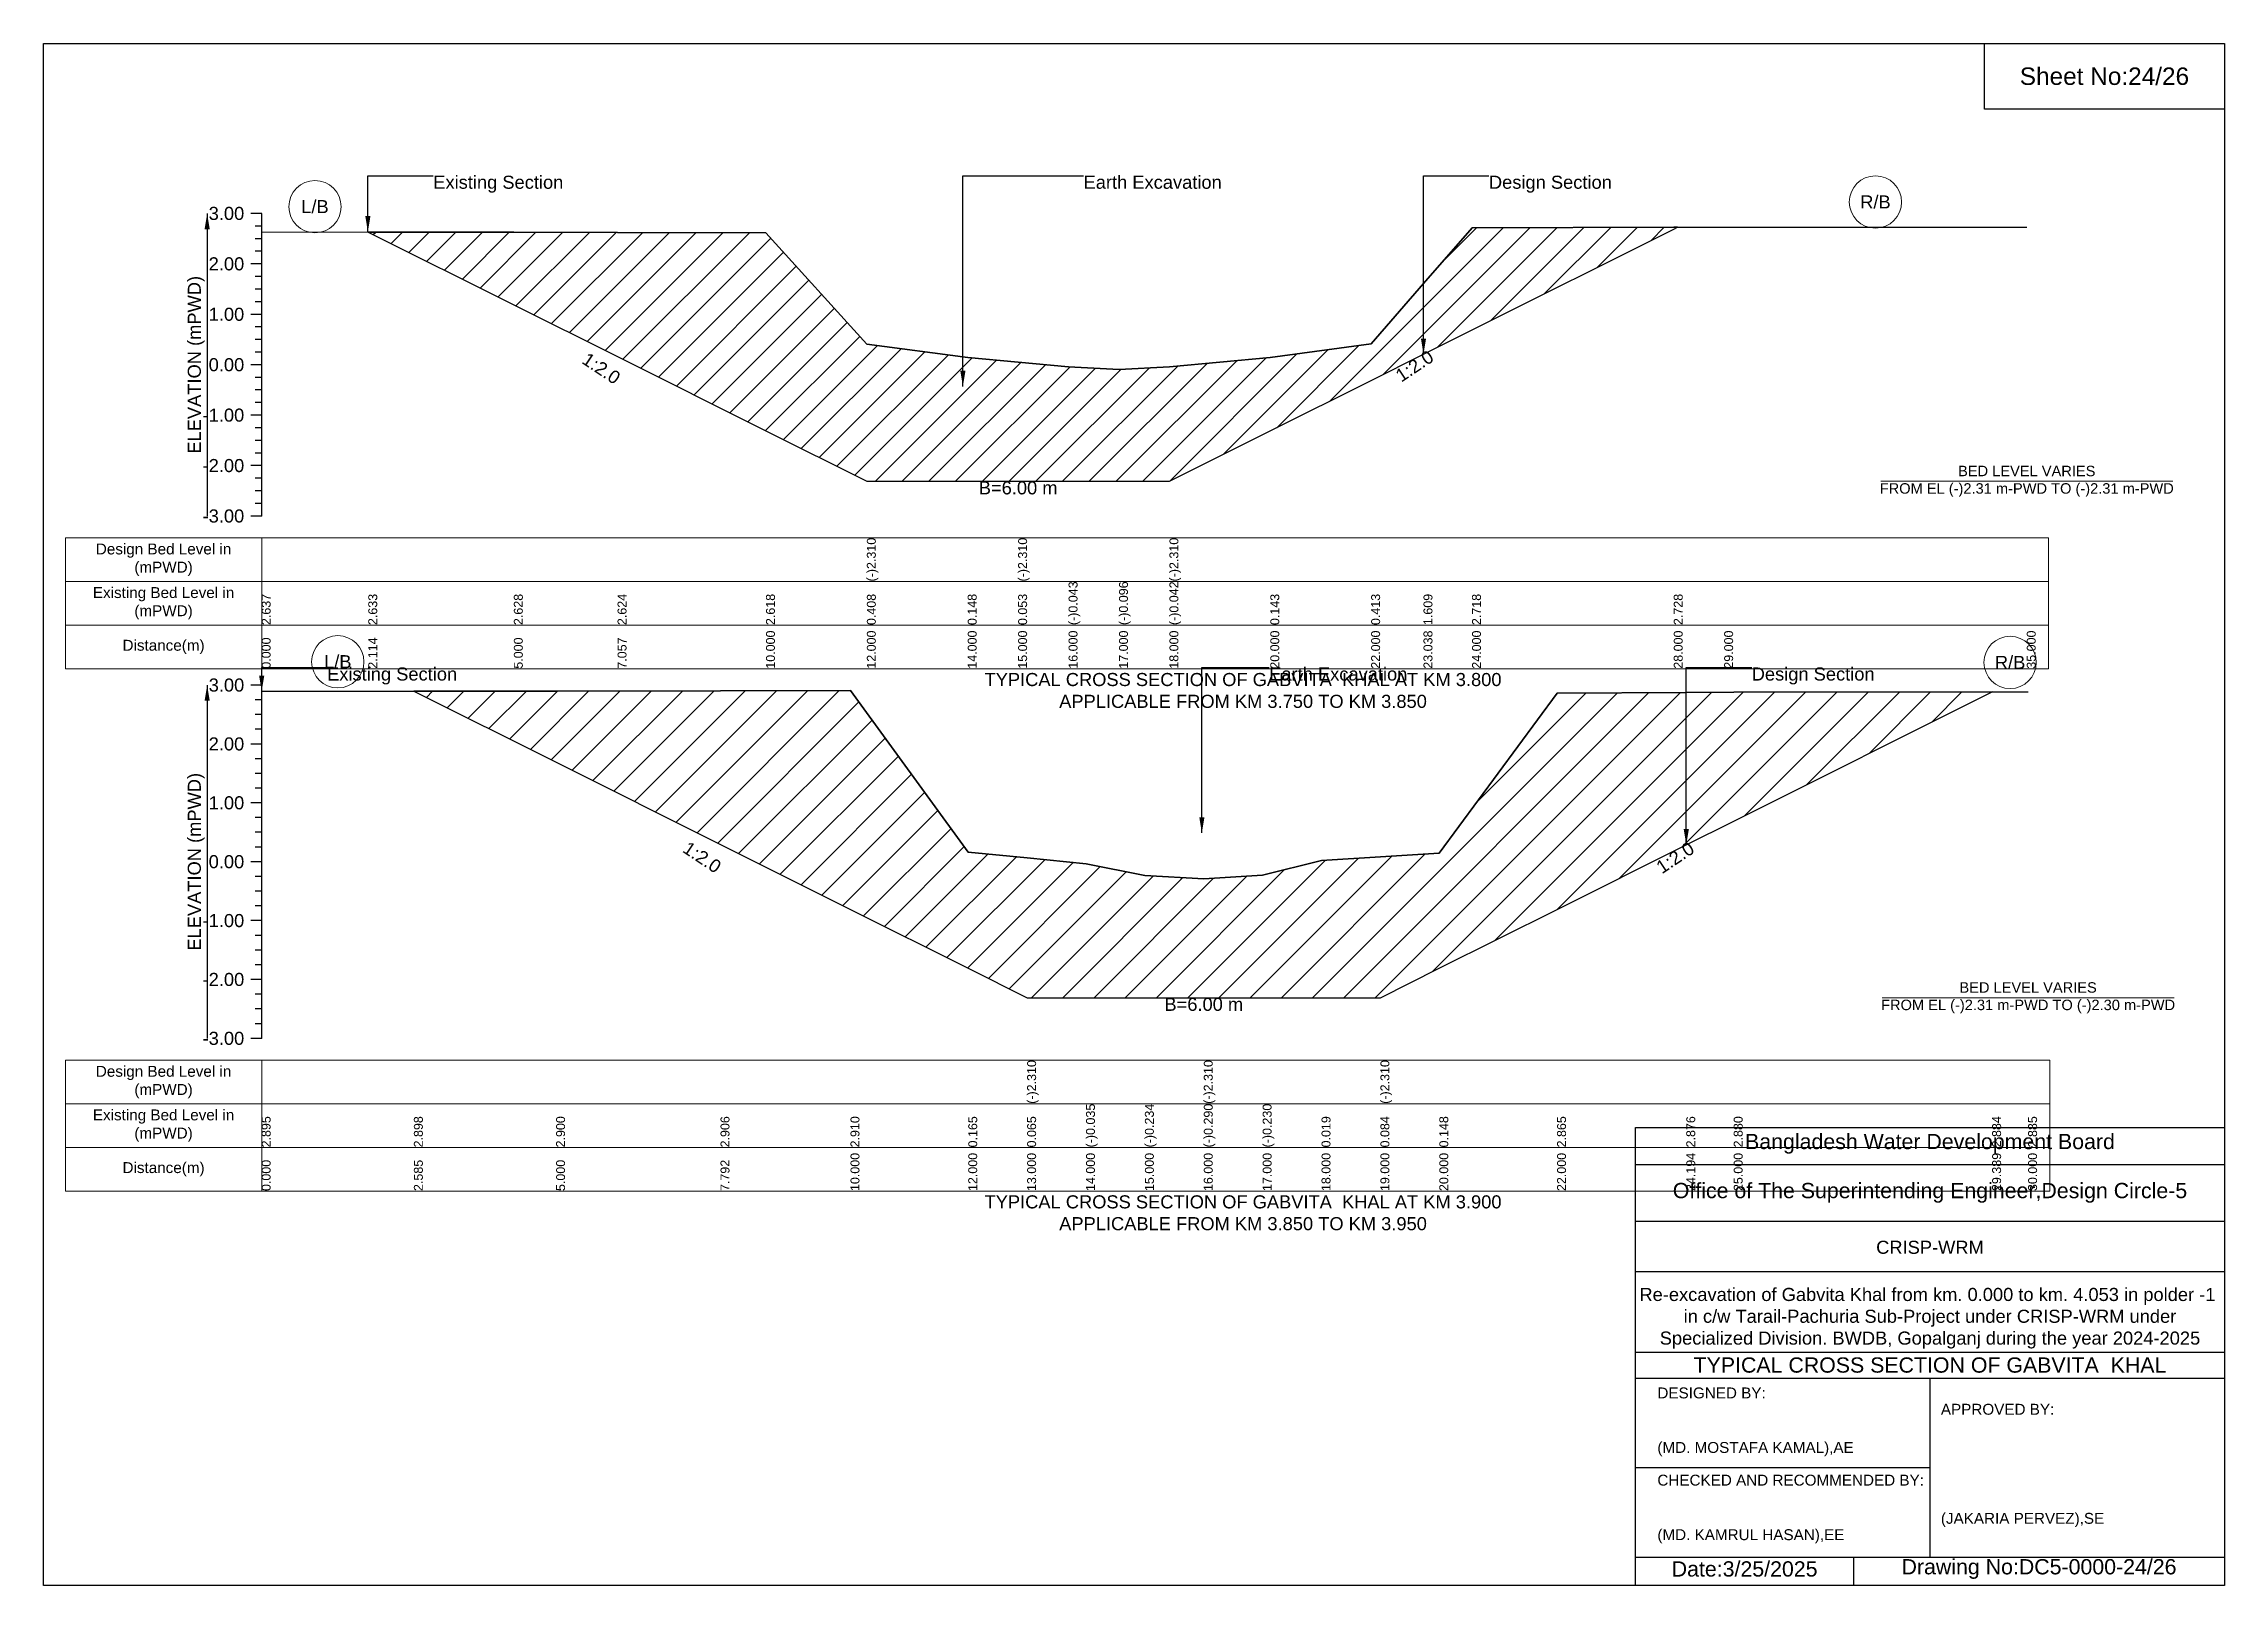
# Model space of a CAD drawing. Header units: feet. Extents: x 91000 to 358000, y -5687 to 0.
# Drawn here: x 330000 to 338000, y -5656 to 0 of the extents above; entities that cross this region are included whole.
import ezdxf

# ---------------------------------------------------------------- set-up
doc = ezdxf.new("R2010")
doc.units = ezdxf.units.FT
doc.header["$LTSCALE"] = 7
doc.header["$MEASUREMENT"] = 0
for name, color, linetype, lineweight in [('Cross section Data Border', 7, 'Continuous', 9), ('Cross Section Labels', 7, 'Continuous', 9), ('Existing_Bed_Level for Xsection', 7, 'Continuous', 25)]:
    doc.layers.add(name, color=color, linetype=linetype, lineweight=lineweight)
doc.styles.get("Standard").update_dxf_attribs({"font": 'arial.ttf'})
doc.dimstyles.get("Standard").update_dxf_attribs({"dimtxt": 0.18, "dimasz": 0.18, "dimexe": 0.18, "dimexo": 0.0625, "dimgap": 0.09, "dimtad": 0, "dimtih": 1, "dimtoh": 1, "dimdec": 4, "dimzin": 0, "dimdsep": 46, "dimtxsty": 'Standard', "dimcen": 0.09, "dimadec": 0, "dimazin": 0, "dimtfac": 1, "dimtdec": 4, "dimtofl": 0, "dimtmove": 0, "dimatfit": 3, "dimfxl": 1, "dimtolj": 1, "dimtzin": 0, "dimarcsym": 0})

msp = doc.modelspace()

# ---------------------------------------------------------------- texts
at = {"attachment_point": 5}
for s, insert, char_height in [('Sheet No:24/26', (337560, -120), 64), ('Bangladesh Water Development Board', (336920, -4036), 56), ('Office of The Superintending Engineer,Design Circle-5', (336920, -4216), 56)]:
    msp.add_mtext(s, dxfattribs=dict(at, insert=insert, char_height=char_height))
for s, insert, char_height, width, attachment_point in [('CRISP-WRM', (336920, -4416), 48, 2240, 5), ('Re-excavation of Gabvita Khal from km. 0.000 to km. 4.053 in polder -1  in c/w Tarail-Pachuria Sub-Project under CRISP-WRM under Specialized Division. BWDB, Gopalganj during the year 2024-2025', (336920, -4676), 48, 2160, 5), ('TYPICAL CROSS SECTION OF GABVITA  KHAL', (336920, -4848), 56, 2240, 5), ('DESIGNED BY:^J^J^J(MD. MOSTAFA KAMAL),AE', (335920, -5056), 40, 1120, 4), ('APPROVED BY:^J^J^J^J^J^J(JAKARIA PERVEZ),SE', (336960, -5216), 40, 1120, 4), ('CHECKED AND RECOMMENDED BY:^J^J^J(MD. KAMRUL HASAN),EE', (335920, -5376), 40, 1120, 4), ('Date:3/25/2025 ', (336240, -5596), 56, 1120, 5), ('Drawing No:DC5-0000-24/26', (337320, -5596), 56, 1760, 5)]:
    msp.add_mtext(s, dxfattribs=dict(insert=insert, char_height=char_height, width=width, attachment_point=attachment_point))
at = {"layer": 'Cross section Data Border', "char_height": 40, "width": 640, "attachment_point": 5}
for s, insert in [('Design Bed Level in (mPWD)', (330440, -1893.2)), ('Existing Bed Level in (mPWD)', (330440, -2053.2)), ('Distance(m)', (330440, -2213.2)), ('Design Bed Level in (mPWD)', (330440, -3809.4)), ('Existing Bed Level in (mPWD)', (330440, -3969.4)), ('Distance(m)', (330440, -4129.4))]:
    msp.add_mtext(s, dxfattribs=dict(at, insert=insert))
at = {"layer": 'Cross Section Labels'}
for s, insert, char_height, attachment_point in [('Existing Section', (331429.5, -484.5), 48, 1), ('Earth Excavation', (333815, -484.5), 48, 1), ('Design Section', (335302, -484.5), 48, 1), ('R/B', (336720, -581.1), 48, 5), ('L/B', (330995.5, -598.2), 48, 5), ('BED LEVEL VARIES ^JFROM EL (-)2.31 m-PWD TO (-)2.31 m-PWD', (337275, -1605.6), 38.4, 5), ('B=6.00 m', (333575, -1605.6), 48, 2), ('L/B', (331079.2, -2267.8), 48, 5), ('Existing Section', (331040, -2288.6), 48, 1), ('TYPICAL CROSS SECTION OF GABVITA  KHAL AT KM 3.800^JAPPLICABLE FROM KM 3.750 TO KM 3.850', (334400, -2373.2), 48, 5), ('Earth Excavation', (334496, -2288.6), 48, 1), ('Design Section', (336266, -2288.6), 48, 1), ('R/B', (337214, -2270.3), 48, 5), ('B=6.00 m', (334256, -3500.3), 48, 2), ('BED LEVEL VARIES ^JFROM EL (-)2.31 m-PWD TO (-)2.30 m-PWD', (337280, -3500.3), 38.4, 5), ('TYPICAL CROSS SECTION OF GABVITA  KHAL AT KM 3.900^JAPPLICABLE FROM KM 3.850 TO KM 3.950', (334400, -4289.4), 48, 5)]:
    msp.add_mtext(s, dxfattribs=dict(at, insert=insert, char_height=char_height, attachment_point=attachment_point))
at = {"layer": 'Cross Section Labels', "char_height": 48, "attachment_point": 2}
for insert, rotation in [((332059.3, -1171.5), 326.30993), ((335015.8, -1162.7), 33.69007), ((332429.2, -2964.9), 326.30993), ((335972, -2966.3), 33.69007)]:
    msp.add_mtext('1:2.0', dxfattribs=dict(at, insert=insert, rotation=rotation))
at = {"layer": 'Existing_Bed_Level for Xsection', "char_height": 48, "attachment_point": 6}
for s, insert in [('3.00', (330736, -623.2)), ('2.00', (330736, -808.2)), ('1.00', (330736, -993.2)), ('0.00', (330736, -1178.2)), ('-1.00', (330736, -1363.2)), ('-2.00', (330736, -1548.2)), ('-3.00', (330736, -1733.2)), ('3.00', (330736, -2353.4)), ('2.00', (330736, -2569.4)), ('1.00', (330736, -2785.4)), ('0.00', (330736, -3001.4)), ('-1.00', (330736, -3217.4)), ('-2.00', (330736, -3433.4)), ('-3.00', (330736, -3649.4))]:
    msp.add_mtext(s, dxfattribs=dict(at, insert=insert))
at = {"layer": 'Existing_Bed_Level for Xsection', "rotation": 90}
for s, insert, char_height, attachment_point in [('ELEVATION (mPWD)', (330560, -1178.2), 48, 5), ('(-)2.310', (333020, -1973.2), 32.8, 1), ('(-)2.310', (333575, -1973.2), 32.8, 1), ('(-)2.310', (334130, -1973.2), 32.8, 1), ('(-)0.043', (333760, -2133.2), 32.8, 1), ('(-)0.096', (333945, -2133.2), 32.8, 1), ('(-)0.042', (334130, -2133.2), 32.8, 1), ('2.637', (330800, -2133.2), 32.8, 1), ('2.633', (331191, -2133.2), 32.8, 1), ('2.628', (331725, -2133.2), 32.8, 1), ('2.624', (332105.5, -2133.2), 32.8, 1), ('2.618', (332650, -2133.2), 32.8, 1), ('0.408', (333020, -2133.2), 32.8, 1), ('0.148', (333390, -2133.2), 32.8, 1), ('0.053', (333575, -2133.2), 32.8, 1), ('0.143', (334500, -2133.2), 32.8, 1), ('0.413', (334870, -2133.2), 32.8, 1), ('1.609', (335062, -2133.2), 32.8, 1), ('2.718', (335240, -2133.2), 32.8, 1), ('2.728', (335980, -2133.2), 32.8, 1), ('10.000', (332650, -2293.2), 32.8, 1), ('12.000', (333020, -2293.2), 32.8, 1), ('14.000', (333390, -2293.2), 32.8, 1), ('15.000', (333575, -2293.2), 32.8, 1), ('16.000', (333760, -2293.2), 32.8, 1), ('17.000', (333945, -2293.2), 32.8, 1), ('18.000', (334130, -2293.2), 32.8, 1), ('20.000', (334500, -2293.2), 32.8, 1), ('22.000', (334870, -2293.2), 32.8, 1), ('23.038', (335062, -2293.2), 32.8, 1), ('24.000', (335240, -2293.2), 32.8, 1), ('28.000', (335980, -2293.2), 32.8, 1), ('29.000', (336165, -2293.2), 32.8, 1), ('35.000', (337275, -2293.2), 32.8, 1), ('0.000', (330800, -2293.2), 32.8, 1), ('2.114', (331191, -2293.2), 32.8, 1), ('5.000', (331725, -2293.2), 32.8, 1), ('7.057', (332105.5, -2293.2), 32.8, 1), ('ELEVATION (mPWD)', (330560, -3001.4), 48, 5), ('(-)2.310', (333608, -3889.4), 32.8, 1), ('(-)2.310', (334256, -3889.4), 32.8, 1), ('(-)2.310', (334904, -3889.4), 32.8, 1), ('(-)0.035', (333824, -4049.4), 32.8, 1), ('(-)0.234', (334040, -4049.4), 32.8, 1), ('(-)0.290', (334256, -4049.4), 32.8, 1), ('(-)0.230', (334472, -4049.4), 32.8, 1), ('2.895', (330800, -4049.4), 32.8, 1), ('2.898', (331358.3, -4049.4), 32.8, 1), ('2.900', (331880, -4049.4), 32.8, 1), ('2.906', (332483.2, -4049.4), 32.8, 1), ('2.910', (332960, -4049.4), 32.8, 1), ('0.165', (333392, -4049.4), 32.8, 1), ('0.065', (333608, -4049.4), 32.8, 1), ('0.019', (334688, -4049.4), 32.8, 1), ('0.084', (334904, -4049.4), 32.8, 1), ('0.148', (335120, -4049.4), 32.8, 1), ('2.865', (335552, -4049.4), 32.8, 1), ('2.876', (336026, -4049.4), 32.8, 1), ('2.880', (336200, -4049.4), 32.8, 1), ('2.884', (337148, -4049.4), 32.8, 1), ('2.885', (337280, -4049.4), 32.8, 1), ('10.000', (332960, -4209.4), 32.8, 1), ('12.000', (333392, -4209.4), 32.8, 1), ('13.000', (333608, -4209.4), 32.8, 1), ('14.000', (333824, -4209.4), 32.8, 1), ('15.000', (334040, -4209.4), 32.8, 1), ('16.000', (334256, -4209.4), 32.8, 1), ('17.000', (334472, -4209.4), 32.8, 1), ('18.000', (334688, -4209.4), 32.8, 1), ('19.000', (334904, -4209.4), 32.8, 1), ('20.000', (335120, -4209.4), 32.8, 1), ('22.000', (335552, -4209.4), 32.8, 1), ('24.194', (336026, -4209.4), 32.8, 1), ('25.000', (336200, -4209.4), 32.8, 1), ('29.389', (337148, -4209.4), 32.8, 1), ('30.000', (337280, -4209.4), 32.8, 1), ('0.000', (330800, -4209.4), 32.8, 1), ('2.585', (331358.3, -4209.4), 32.8, 1), ('5.000', (331880, -4209.4), 32.8, 1), ('7.792', (332483.2, -4209.4), 32.8, 1)]:
    msp.add_mtext(s, dxfattribs=dict(at, insert=insert, char_height=char_height, attachment_point=attachment_point))

# ---------------------------------------------------------------- hatches: boundary and pattern name
at = {"layer": 'Existing_Bed_Level for Xsection'}
h = msp.add_hatch(dxfattribs=at)
h.set_pattern_fill('ANSI31', color=256, scale=555, style=0)
h.paths.add_polyline_path([(331191, -691.1), (331725, -958.1), (332105.5, -1148.3), (332650, -1420.6), (333020, -1605.6), (333390, -1605.6), (333575, -1605.6), (333760, -1605.6), (333945, -1605.6), (334130, -1605.6), (334500, -1420.6), (334870, -1235.6), (335062, -1139.6), (335240, -1050.6), (335980, -680.6), (335994.1, -673.6), (335980, -673.6), (335240, -675.4), (335062, -880.5), (334870, -1101.8), (334500, -1151.8), (334130, -1186), (333945, -1196), (333760, -1186.2), (333575, -1168.5), (333390, -1150.9), (333020, -1102.8), (332650, -693.9), (332105.5, -692.8), (331725, -692.1)])
h = msp.add_hatch(dxfattribs=at)
h.set_pattern_fill('ANSI31', color=256, scale=648, style=0)
h.paths.add_polyline_path([(331358.3, -2375.5), (331880, -2636.3), (332483.2, -2937.9), (332960, -3176.3), (333392, -3392.3), (333608, -3500.3), (333824, -3500.3), (334040, -3500.3), (334256, -3500.3), (334472, -3500.3), (334688, -3500.3), (334904, -3500.3), (335120, -3392.3), (335552, -3176.3), (336026, -2939.3), (336200, -2852.3), (337148, -2378.3), (336200, -2379.3), (336026, -2380.2), (335552, -2382.5), (335120, -2969.4), (334904, -2983.3), (334688, -2997.3), (334472, -3051), (334256, -3064), (334040, -3051.9), (333824, -3008.9), (333608, -2987.3), (333392, -2965.7), (332960, -2372.8), (332483.2, -2373.8), (331880, -2375)])

# ---------------------------------------------------------------- linework, layer by layer
for points in [[(330000, 0), (338000, 0), (338000, -5656), (330000, -5656)], [(337120, 0), (338000, 0), (338000, -240), (337120, -240)]]:
    msp.add_lwpolyline(points, close=True)
for points in [[(335840, -5656), (335840, -3976), (338000, -3976)], [(335840, -4112), (338000, -4112)], [(335840, -4320), (338000, -4320)], [(335840, -4504), (338000, -4504)], [(335840, -4800), (338000, -4800)], [(335840, -4896), (338000, -4896)], [(336920, -4896), (336920, -5552)], [(335840, -5224), (336920, -5224)], [(335840, -5552), (338000, -5552)], [(336640, -5552), (336640, -5656)]]:
    msp.add_lwpolyline(points)
at = {"layer": 'Cross section Data Border'}
for points in [[(330080, -1813.2), (337355, -1813.2), (337355, -2293.2), (330080, -2293.2)], [(330080, -3729.4), (337360, -3729.4), (337360, -4209.4), (330080, -4209.4)]]:
    msp.add_lwpolyline(points, close=True, dxfattribs=at)
for points in [[(330800, -1813.2), (330800, -2293.2)], [(330080, -1973.2), (337355, -1973.2)], [(330080, -2133.2), (337355, -2133.2)], [(330800, -3729.4), (330800, -4209.4)], [(330080, -3889.4), (337360, -3889.4)], [(330080, -4049.4), (337360, -4049.4)]]:
    msp.add_lwpolyline(points, dxfattribs=at)
at = {"layer": 'Cross Section Labels'}
for points in [[(336739.2, -1605.6), (337810.8, -1605.6)], [(336744.2, -3500.3), (337815.8, -3500.3)]]:
    msp.add_lwpolyline(points, dxfattribs=at)
for centre in [(330995.5, -598.2), (336720, -581.1), (331079.2, -2267.8), (337214, -2270.3)]:
    msp.add_circle(centre, 96, dxfattribs=at)
at = {"layer": 'Existing_Bed_Level for Xsection'}
for points in [[(330800, -623.2), (330760, -623.2)], [(330800, -1733.2), (330800, -1548.2), (330800, -1363.2), (330800, -1178.2), (330800, -993.2), (330800, -808.2), (330800, -623.2)], [(330800, -669.5), (330776, -669.5)], [(330800, -715.7), (330776, -715.7)], [(330800, -690.4), (331191, -691.1), (331725, -692.1), (332105.5, -692.8), (332650, -693.9), (333020, -1102.8), (333020, -1102.8), (333390, -1150.9), (333575, -1168.5), (333575, -1168.5), (333760, -1186.2), (333945, -1196), (334130, -1186), (334130, -1186), (334500, -1151.8), (334870, -1101.8), (335062, -880.5), (335240, -675.4), (335980, -673.6), (335994.1, -673.6), (336165, -673.6), (337275, -673.6)], [(330800, -762), (330776, -762)], [(330800, -808.2), (330760, -808.2)], [(330800, -854.5), (330776, -854.5)], [(330800, -900.7), (330776, -900.7)], [(330800, -947), (330776, -947)], [(330800, -993.2), (330760, -993.2)], [(330800, -1039.5), (330776, -1039.5)], [(330800, -1085.7), (330776, -1085.7)], [(330800, -1178.2), (330760, -1178.2)], [(330800, -1132), (330776, -1132)], [(330800, -1224.5), (330776, -1224.5)], [(330800, -1270.7), (330776, -1270.7)], [(330800, -1317), (330776, -1317)], [(330800, -1363.2), (330760, -1363.2)], [(330800, -1409.5), (330776, -1409.5)], [(330800, -1455.7), (330776, -1455.7)], [(330800, -1502), (330776, -1502)], [(330800, -1548.2), (330760, -1548.2)], [(330800, -1594.5), (330776, -1594.5)], [(330800, -1640.7), (330776, -1640.7)], [(330800, -1733.2), (330760, -1733.2)], [(330800, -1687), (330776, -1687)], [(330800, -2353.4), (330760, -2353.4)], [(330800, -3649.4), (330800, -3433.4), (330800, -3217.4), (330800, -3001.4), (330800, -2785.4), (330800, -2569.4), (330800, -2353.4)], [(330800, -2376), (331358.3, -2375.5), (331880, -2375), (332483.2, -2373.8), (332960, -2372.8), (333392, -2965.7), (333608, -2987.3), (333608, -2987.3), (333824, -3008.9), (334040, -3051.9), (334256, -3064), (334256, -3064), (334472, -3051), (334688, -2997.3), (334904, -2983.3), (334904, -2983.3), (335120, -2969.4), (335552, -2382.5), (336026, -2380.2), (336200, -2379.3), (337148, -2378.3), (337280, -2378.2)], [(330800, -2407.4), (330776, -2407.4)], [(330800, -2461.4), (330776, -2461.4)], [(330800, -2515.4), (330776, -2515.4)], [(330800, -2569.4), (330760, -2569.4)], [(330800, -2623.4), (330776, -2623.4)], [(330800, -2677.4), (330776, -2677.4)], [(330800, -2785.4), (330760, -2785.4)], [(330800, -2731.4), (330776, -2731.4)], [(330800, -2839.4), (330776, -2839.4)], [(330800, -2893.4), (330776, -2893.4)], [(330800, -2947.4), (330776, -2947.4)], [(330800, -3001.4), (330760, -3001.4)], [(330800, -3055.4), (330776, -3055.4)], [(330800, -3109.4), (330776, -3109.4)], [(330800, -3163.4), (330776, -3163.4)], [(330800, -3217.4), (330760, -3217.4)], [(330800, -3271.4), (330776, -3271.4)], [(330800, -3325.4), (330776, -3325.4)], [(330800, -3433.4), (330760, -3433.4)], [(330800, -3379.4), (330776, -3379.4)], [(330800, -3487.4), (330776, -3487.4)], [(330800, -3541.4), (330776, -3541.4)], [(330800, -3595.4), (330776, -3595.4)], [(330800, -3649.4), (330760, -3649.4)]]:
    msp.add_lwpolyline(points, dxfattribs=at)
for points in [[(331191, -691.1), (331191, -691.1), (331725, -958.1), (332105.5, -1148.3), (332650, -1420.6), (333020, -1605.6), (333020, -1605.6), (333390, -1605.6), (333575, -1605.6), (333575, -1605.6), (333760, -1605.6), (333945, -1605.6), (334130, -1605.6), (334130, -1605.6), (334500, -1420.6), (334870, -1235.6), (335062, -1139.6), (335240, -1050.6), (335980, -680.6), (335994.1, -673.6), (335980, -673.6), (335240, -675.4), (335062, -880.5), (334870, -1101.8), (334500, -1151.8), (334130, -1186), (334130, -1186), (333945, -1196), (333760, -1186.2), (333575, -1168.5), (333575, -1168.5), (333390, -1150.9), (333020, -1102.8), (333020, -1102.8), (332650, -693.9), (332105.5, -692.8), (331725, -692.1), (331191, -691.1)], [(331358.3, -2375.5), (331358.3, -2375.5), (331880, -2636.3), (332483.2, -2937.9), (332960, -3176.3), (333392, -3392.3), (333608, -3500.3), (333608, -3500.3), (333824, -3500.3), (334040, -3500.3), (334256, -3500.3), (334256, -3500.3), (334472, -3500.3), (334688, -3500.3), (334904, -3500.3), (334904, -3500.3), (335120, -3392.3), (335552, -3176.3), (336026, -2939.3), (336200, -2852.3), (337148, -2378.3), (336200, -2379.3), (336026, -2380.2), (335552, -2382.5), (335120, -2969.4), (334904, -2983.3), (334904, -2983.3), (334688, -2997.3), (334472, -3051), (334256, -3064), (334256, -3064), (334040, -3051.9), (333824, -3008.9), (333608, -2987.3), (333608, -2987.3), (333392, -2965.7), (332960, -2372.8), (332483.2, -2373.8), (331880, -2375), (331358.3, -2375.5)]]:
    msp.add_lwpolyline(points, close=True, dxfattribs=at)

msp.set_redraw_order([(e.dxf.handle, doc.entitydb.next_handle()) for e in msp.query("TEXT MTEXT ATTDEF DIMENSION ARC_DIMENSION")])  # texts and dimensions are drawn at this point

# ---------------------------------------------------------------- leaders
at = {"layer": 'Cross Section Labels', "annotation_type": 0, "has_hookline": 1, "hookline_direction": 0}
for points, text_width in [([(331189.5, -690.4), (331189.5, -484.5), (331429.4, -484.5)], 467.2), ([(333372.3, -1257.7), (333372.3, -484.5), (333814.9, -484.5)], 497), ([(335062, -1139.6), (335062, -484.5), (335301.9, -484.5)], 441.2), ([(330800, -2376), (330800, -2288.6), (331039.9, -2288.6)], 467.2), ([(334249, -2895.7), (334249, -2288.6), (334495.9, -2288.6)], 497), ([(336026, -2939.3), (336026, -2288.6), (336265.9, -2288.6)], 441.2)]:
    msp.add_leader(points, dimstyle='Standard', override={"dimasz": 57.6}, dxfattribs=dict(at, text_width=text_width))
at = {"layer": 'Existing_Bed_Level for Xsection'}
for points in [[(330600, -623.2), (330600, -1733.2)], [(330600, -2353.4), (330600, -3649.4)]]:
    msp.add_leader(points, dimstyle='Standard', override={"dimasz": 57.6}, dxfattribs=at)

doc.saveas('drawing.dxf')
